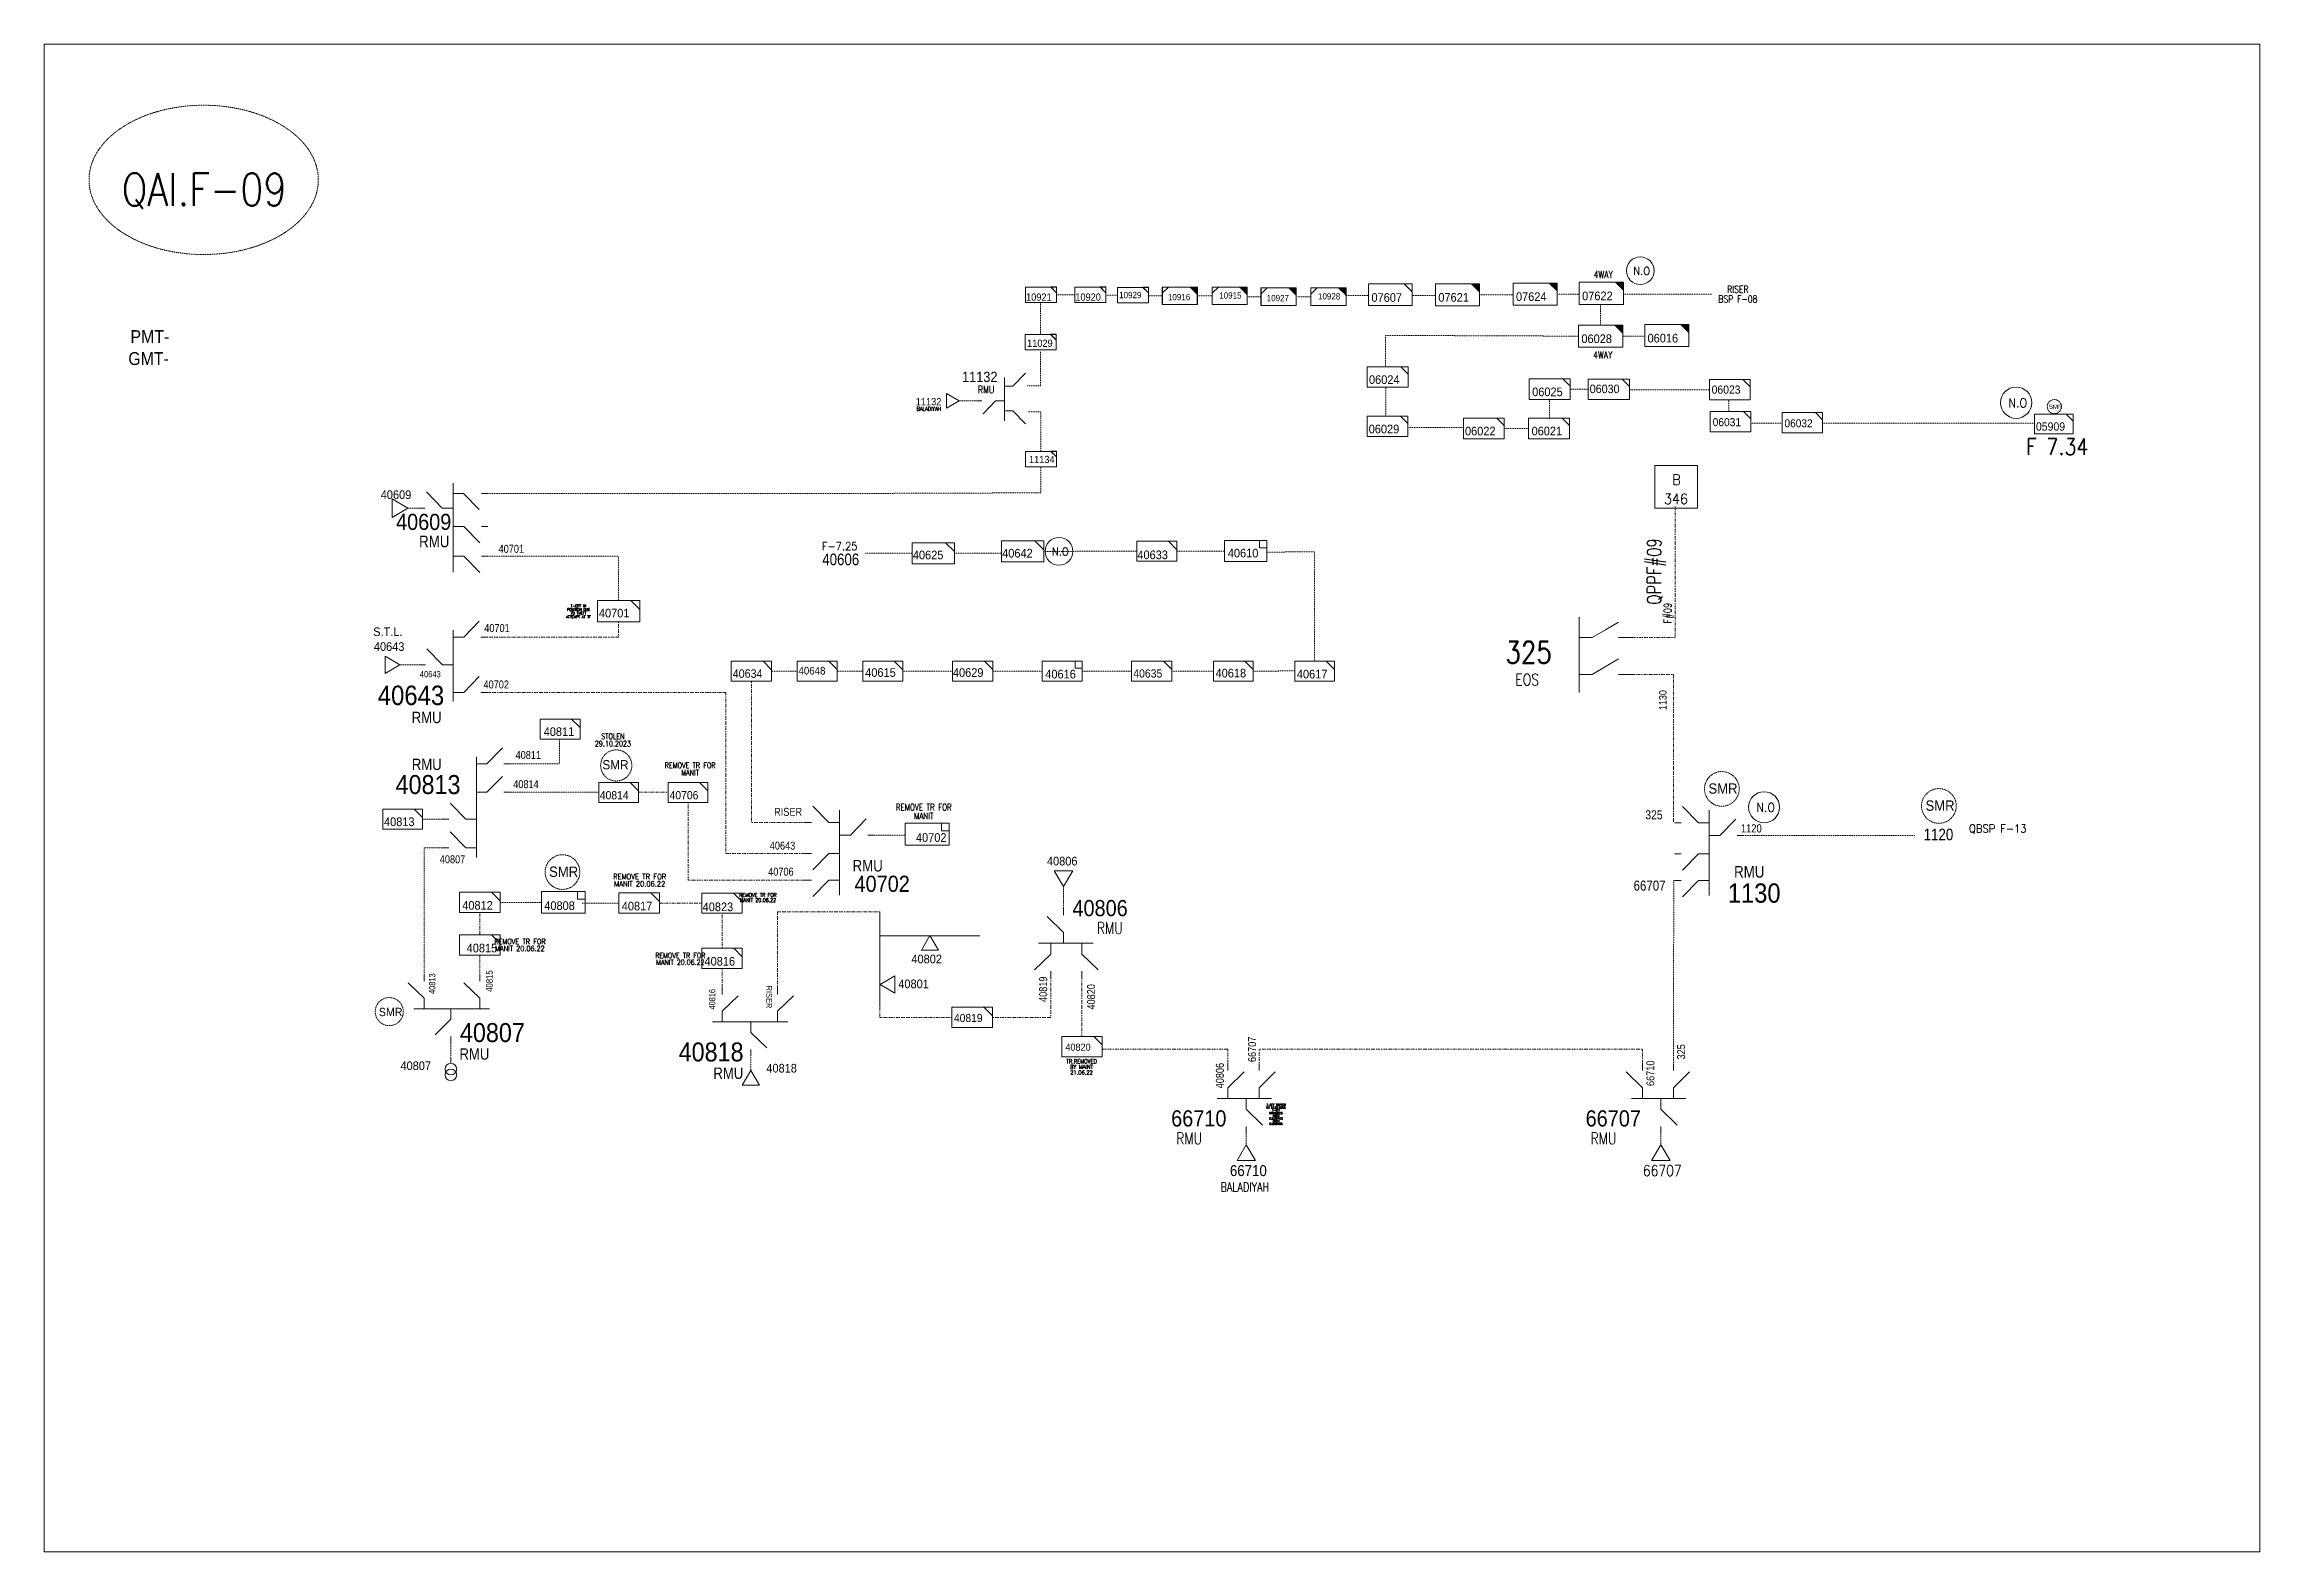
# Model space of a CAD drawing. Header units: metres. Extents: x 65984 to 144644, y -19036 to 23726.
# Drawn here: x 93882 to 95402, y 4681 to 5716 of the extents above; entities that cross this region are included whole.
import ezdxf
from ezdxf.enums import TextEntityAlignment as Align

# ---------------------------------------------------------------- set-up
doc = ezdxf.new("R2010")
doc.units = ezdxf.units.M
doc.header["$MEASUREMENT"] = 0
doc.linetypes.add('DGN Style 3', pattern=[0.013877, 0, -0.013877])
doc.linetypes.add('DGN Style 4', pattern=[1.6, 0.8, -0.4, 0, -0.4])
doc.layers.get('0').update_dxf_attribs({"color": 95, "lineweight": 40})
for name, color, linetype, lineweight in [('d_eos', 111, 'Continuous', 40), ('d_eos no', 121, 'Continuous', 40), ('d_oh branch', 94, 'Continuous', 40), ('d_switch', 95, 'Continuous', 40), ('d_tf', 1, 'Continuous', 40), ('d_tf no', 6, 'Continuous', 40), ('d_tf_200', 1, 'Continuous', 40), ('d_ug cable', 95, 'Continuous', 40), ('d_unit sub', 7, 'Continuous', 40), ('FDR  2  02', 36, 'Continuous', 40), ('FDR  2  19', 172, 'Continuous', 40), ('fedr no', 95, 'Continuous', 40), ('GRID STATION  04', 7, 'Continuous', 40), ('Level 37', 7, 'Continuous', 0), ('O H MAIN FEEDER', 4, 'Continuous', 100), ('SW N O', 114, 'Continuous', 30)]:
    doc.layers.add(name, color=color, linetype=linetype, lineweight=lineweight)
doc.styles.add('NASKHF', font='naskhf.shx', dxfattribs={"height": 8})
doc.styles.add('Style-Arial', font='arial.ttf')
doc.styles.add('Style-ENGINEERING', font='ENGINEERING.shx')
doc.styles.add('Style-msdefault', font='msdefault.shx')
doc.styles.add('Style-simplex', font='simplex.shx')
doc.styles.add('Style-STANDARD', font='STANDARD.shx')

msp = doc.modelspace()

# ---------------------------------------------------------------- texts
at = {"color": 55, "linetype": 'Continuous', "lineweight": 13, "style": 'Style-simplex', "width": 0.857143}
msp.add_text('F 7.34', height=11.23, dxfattribs=at).set_placement((95263.2, 5440.1), align=Align.MIDDLE_CENTER)
at = {"color": 7, "linetype": 'Continuous', "lineweight": 13, "style": 'Style-STANDARD', "width": 0.857143}
msp.add_text('QPPF#09', height=9.54, rotation=90, dxfattribs=at).set_placement((94986.5, 5354.4), align=Align.MIDDLE_CENTER)
at = {"color": 2, "linetype": 'Continuous', "lineweight": 13, "char_height": 4.944, "attachment_point": 5, "style": 'Style-STANDARD'}
for s, insert, line_spacing_factor in [('\\H1x;\\W0.857143;4WAY', (94951.6, 5558.3), 0.6), ('\\H1x;\\W0.857143;RISER\\PBSP F-08', (95044, 5544.8), 0.8), ('\\H1x;\\W0.857143;4WAY', (94951.3, 5503), 0.6)]:
    msp.add_mtext(s, dxfattribs=dict(at, insert=insert, line_spacing_factor=line_spacing_factor))
at = {"layer": 'd_eos no', "color": 7, "linetype": 'Continuous', "lineweight": 13, "style": 'Style-Arial', "width": 0.88}
for s, p in [('PMT-', (93940.7, 5520.1)), ('GMT-', (93939.2, 5505))]:
    msp.add_text(s, height=8.84, dxfattribs=at).set_placement(p, align=Align.TOP_LEFT)
at = {"layer": 'd_eos no', "color": 7, "linetype": 'Continuous', "lineweight": 13, "ltscale": 0.768, "style": 'Style-Arial', "width": 0.88}
msp.add_text('11132', height=7.11, dxfattribs=at).set_placement((94535.8, 5491.6), align=Align.TOP_RIGHT)
at = {"layer": 'd_eos no', "color": 7, "linetype": 'Continuous', "lineweight": 13, "ltscale": 1.2, "style": 'Style-Arial', "width": 0.88}
for s, height, p in [('40609', 11.1, (94160.9, 5394)), ('40813', 13.04, (94167.2, 5214.6)), ('40702', 11.1, (94475.6, 5145.5)), ('40806', 11.1, (94625.2, 5128.8))]:
    msp.add_text(s, height=height, dxfattribs=at).set_placement(p, align=Align.TOP_RIGHT)
for s, height, p in [('40643', 13.34, (94110.4, 5276)), ('66710', 11.1, (94655, 4984.4)), ('66707', 11.1, (94939.5, 4984.4))]:
    msp.add_text(s, height=height, dxfattribs=at).set_placement(p, align=Align.TOP_LEFT)
at = {"layer": 'd_eos no', "color": 2, "linetype": 'Continuous', "lineweight": 13, "ltscale": 1.352789, "style": 'Style-Arial', "width": 0.88}
msp.add_text('1130', height=13.23, dxfattribs=at).set_placement((95073.3, 5140.2), align=Align.TOP_RIGHT)
at = {"layer": 'd_eos no', "color": 2, "linetype": 'Continuous', "lineweight": 13, "ltscale": 1.2, "style": 'Style-Arial', "width": 0.88}
msp.add_text('40807', height=13.04, rotation=360, dxfattribs=at).set_placement((94166.8, 5044.3), align=Align.TOP_LEFT)
at = {"layer": 'd_eos no', "color": 7, "linetype": 'Continuous', "lineweight": 13, "ltscale": 1.2, "style": 'Style-Arial', "width": 0.88}
msp.add_text('40818', height=13.04, rotation=359.9996, dxfattribs=at).set_placement((94361.5, 5031), align=Align.TOP_RIGHT)
at = {"layer": 'd_switch', "color": 1, "linetype": 'Continuous', "lineweight": 13, "ltscale": 1.2, "style": 'Style-ENGINEERING', "width": 0.857143}
for s, rotation, p in [('40701', 360, (94210.8, 5372.7)), ('66707', 90, (94707.8, 5035)), ('325', 90, (95002.3, 5029.8))]:
    msp.add_text(s, height=5.48, rotation=rotation, dxfattribs=at).set_placement(p, align=Align.TOP_RIGHT)
at = {"layer": 'd_switch', "color": 20, "linetype": 'Continuous', "lineweight": 13, "ltscale": 1.2, "style": 'Style-ENGINEERING', "width": 0.857143}
for s, height, p in [('40701', 5.48, (94183.5, 5312.8)), ('40643', 4.36, (94139.3, 5281.7)), ('40702', 5.48, (94183, 5274.1))]:
    msp.add_text(s, height=height, rotation=359.9996, dxfattribs=at).set_placement(p)
at = {"layer": 'd_switch', "color": 121, "linetype": 'Continuous', "lineweight": 13, "ltscale": 1.2, "style": 'Style-ENGINEERING', "width": 0.857143}
for s, p in [('40811', (94205, 5231.1)), ('40814', (94203.4, 5211.1))]:
    msp.add_text(s, height=5.48, dxfattribs=at).set_placement(p, align=Align.TOP_LEFT)
at = {"layer": 'd_switch', "color": 1, "linetype": 'Continuous', "lineweight": 13, "ltscale": 1.2, "style": 'Style-ENGINEERING', "width": 0.857143}
for s, p in [('RISER', (94382.5, 5192.1)), ('40643', (94379.5, 5168.9)), ('40706', (94378.4, 5151))]:
    msp.add_text(s, height=5.48, dxfattribs=at).set_placement(p, align=Align.TOP_LEFT)
at = {"layer": 'd_switch', "color": 121, "linetype": 'Continuous', "lineweight": 13, "ltscale": 1.2, "style": 'Style-ENGINEERING', "width": 0.857143}
for s, height, rotation, p in [('40807', 5.48, 359.9996, (94153, 5159.5)), ('40813', 4.3, 90, (94145.6, 5064.3)), ('40816', 4.29, 90, (94337.8, 5053.6)), ('RISER', 3.91, 270, (94381, 5070.1))]:
    msp.add_text(s, height=height, rotation=rotation, dxfattribs=at).set_placement(p, align=Align.TOP_LEFT)
msp.add_text('40815', height=4.62, rotation=89.9996, dxfattribs=at).set_placement((94184.7, 5080.5), align=Align.TOP_RIGHT)
at = {"layer": 'd_switch', "color": 1, "linetype": 'Continuous', "lineweight": 13, "ltscale": 1.2, "style": 'Style-ENGINEERING', "width": 0.857143}
for s, rotation, p in [('40819', 89.9996, (94564.4, 5058.8)), ('40820', 89.9996, (94597.3, 5053.6)), ('66710', 90, (94981.2, 5001.1)), ('40806', 90, (94685.7, 4999.5))]:
    msp.add_text(s, height=5.48, rotation=rotation, dxfattribs=at).set_placement(p, align=Align.TOP_LEFT)
at = {"layer": 'd_tf no', "color": 1, "linetype": 'Continuous', "lineweight": 13, "style": 'Style-msdefault', "width": 0.947368}
for s, height, p in [('10921', 4.99, (94555.4, 5545.3)), ('10920', 4.99, (94589.2, 5545.3)), ('10929', 4.34, (94619.3, 5546.4)), ('10916', 4.34, (94652.8, 5545)), ('10915', 4.34, (94688, 5546.1)), ('10927', 4.34, (94720.6, 5544.3)), ('10928', 4.34, (94755.8, 5545.5)), ('07607', 5.95, (94792.5, 5545.5)), ('07621', 5.95, (94838.4, 5545.6)), ('07624', 5.95, (94891.7, 5546.1)), ('07622', 5.95, (94937.1, 5546.6)), ('11029', 4.99, (94556.1, 5513.6)), ('06028', 5.95, (94936.6, 5517.2)), ('06016', 5.95, (94982, 5517.6)), ('06024', 5.95, (94790.8, 5489.1)), ('06025', 5.95, (94902.8, 5480.7)), ('06030', 5.82, (94942.3, 5482.7)), ('06023', 5.62, (95026, 5482.1)), ('11132', 4.99, (94479.7, 5473.5)), ('06031', 5.53, (95026.7, 5459.7)), ('06029', 5.95, (94790.6, 5455.2)), ('06022', 5.95, (94856.7, 5453.8)), ('06021', 5.95, (94902.4, 5453.8)), ('06032', 5.48, (95076, 5458.9)), ('11134', 4.99, (94557.4, 5433.8)), ('40625', 5.95, (94477.7, 5368.7)), ('40642', 5.95, (94539, 5369.9)), ('40633', 5.95, (94631.8, 5368.8)), ('40610', 5.95, (94693.9, 5370)), ('40701', 5.95, (94262.2, 5328.8)), ('40634', 5.78, (94354.1, 5287.2)), ('40648', 5.25, (94399.2, 5288.9)), ('40615', 5.95, (94445, 5288)), ('40629', 5.95, (94505.2, 5288)), ('40616', 5.95, (94568.6, 5286.9)), ('40635', 5.66, (94629, 5287.2)), ('40618', 5.95, (94685.5, 5287.6)), ('40617', 5.95, (94741.3, 5286.9)), ('40811', 5.95, (94224.3, 5247.4)), ('SMR', 6.38, (94264.6, 5224.9)), ('40706', 5.62, (94310.7, 5203.6)), ('SMR', 7.09, (95023.8, 5208.9)), ('SMR', 7.09, (95172.8, 5197.2)), ('SMR', 7.09, (94228, 5151.8)), ('40812', 5.95, (94168.4, 5128.1)), ('40817', 5.95, (94277.9, 5127.6)), ('40823', 5.95, (94333.4, 5127.1)), ('40816', 5.95, (94334.7, 5089.7)), ('40802', 5.95, (94476.7, 5091.3)), ('40801', 5.95, (94467.7, 5074.2)), ('40819', 5.58, (94505.9, 5050.6)), ('40820', 4.91, (94582.4, 5030.2)), ('40807', 5.95, (94126, 5018))]:
    msp.add_text(s, height=height, dxfattribs=at).set_placement(p, align=Align.TOP_LEFT)
at = {"layer": 'd_tf no', "color": 2, "linetype": 'Continuous', "lineweight": 13, "style": 'Style-msdefault', "width": 0.947368}
for s, height, p in [('05909', 5.68, (95248.6, 5456.8)), ('40814', 5.62, (94262.8, 5203.6)), ('40808', 5.95, (94224.7, 5127.9))]:
    msp.add_text(s, height=height, dxfattribs=at).set_placement(p, align=Align.TOP_LEFT)
at = {"layer": 'd_tf no', "color": 1, "linetype": 'Continuous', "lineweight": 13, "style": 'Style-msdefault', "width": 0.947368}
for s, p in [('40609', (94133.4, 5410.1)), ('40702', (94500.8, 5174.7)), ('40806', (94590.7, 5158.5))]:
    msp.add_text(s, height=5.95, dxfattribs=at).set_placement(p, align=Align.TOP_RIGHT)
at = {"layer": 'd_tf no', "color": 20, "linetype": 'Continuous', "lineweight": 13, "style": 'Style-msdefault', "width": 0.947368}
for s, p in [('S.T.L.', (94127.4, 5316)), ('40643', (94128.7, 5305.8))]:
    msp.add_text(s, height=5.95, rotation=359.9996, dxfattribs=at).set_placement(p, align=Align.TOP_RIGHT)
at = {"layer": 'd_tf no', "color": 1, "linetype": 'Continuous', "lineweight": 13, "style": 'Style-msdefault', "width": 0.947368}
for s, height, rotation, p in [('40813', 5.95, 0.0004, (94114.7, 5185.5)), ('SMR', 5.74, 359.9996, (94111.2, 5054.8))]:
    msp.add_text(s, height=height, rotation=rotation, dxfattribs=at).set_placement(p, align=Align.TOP_LEFT)
for s, p in [('40815', (94192.4, 5098.8)), ('40818', (94398.1, 5016.3))]:
    msp.add_text(s, height=5.95, rotation=359.9996, dxfattribs=at).set_placement(p, align=Align.TOP_RIGHT)
at = {"layer": 'd_tf no', "color": 1, "linetype": 'Continuous', "lineweight": 13, "ltscale": 1.2, "width": 0.909091}
for s, style, p in [('66710', 'Style-msdefault', (94708, 4943)), ('66707', 'Style-STANDARD', (94992.1, 4943))]:
    msp.add_text(s, height=7.5, dxfattribs=dict(at, style=style)).set_placement(p, align=Align.MIDDLE_CENTER)
at = {"layer": 'd_tf no', "color": 2, "lineweight": 13, "insert": (95257.5, 5469), "char_height": 2.969, "attachment_point": 1, "style": 'NASKHF'}
msp.add_mtext('\\Fmsdefault;\\H1x;\\W0.925;SMR\\P', dxfattribs=at)
at = {"layer": 'fedr no', "color": 6, "linetype": 'Continuous', "lineweight": 13, "style": 'Style-STANDARD', "width": 0.909091}
msp.add_text('QAI.F-09', height=22.45, dxfattribs=at).set_placement((93991.3, 5616.7), align=Align.MIDDLE_CENTER)
at = {"layer": 'fedr no', "color": 7, "linetype": 'Continuous', "lineweight": 40, "insert": (94427.5, 5371.7), "char_height": 5.49, "attachment_point": 5, "style": 'Style-STANDARD'}
msp.add_mtext('F-7.25', dxfattribs=at)
at = {"layer": 'fedr no', "color": 55, "linetype": 'Continuous', "lineweight": 40, "insert": (95222.4, 5177.6), "char_height": 5.49, "attachment_point": 5, "style": 'Style-STANDARD'}
msp.add_mtext('QBSP F-13', dxfattribs=at)
at = {"layer": 'GRID STATION  04', "color": 1, "linetype": 'Continuous', "lineweight": 13, "ltscale": 1.2, "style": 'Style-STANDARD'}
for s, p in [('B', (95001.9, 5417.4)), ('346', (95001.5, 5404.2))]:
    msp.add_text(s, height=7.04, dxfattribs=at).set_placement(p, align=Align.MIDDLE_CENTER)
at = {"layer": 'Level 37', "color": 7, "linetype": 'Continuous', "lineweight": 13, "ltscale": 0.768, "style": 'Style-STANDARD', "width": 0.854701}
msp.add_text('RMU', height=5.1, dxfattribs=at).set_placement((94528, 5479.3), align=Align.MIDDLE_CENTER)
at = {"layer": 'Level 37', "color": 7, "linetype": 'Continuous', "lineweight": 13, "ltscale": 1.2}
for s, height, style, width, p in [('RMU', 7.98, 'Style-msdefault', 0.854701, (94149.2, 5375)), ('40606', 7.98, 'Style-msdefault', 0.854701, (94428.2, 5362.7)), ('325', 15, 'Style-STANDARD', 0.909091, (94900.4, 5298.9)), ('EOS', 7.98, 'Style-STANDARD', 0.854701, (94899.4, 5280.1)), ('RMU', 7.98, 'Style-msdefault', 0.854701, (94446.7, 5152.4)), ('RMU', 7.98, 'Style-STANDARD', 0.854701, (94612.9, 5109.5)), ('RMU', 7.98, 'Style-STANDARD', 0.854701, (94667.4, 4965.1)), ('RMU', 7.98, 'Style-STANDARD', 0.854701, (94951.8, 4965.1))]:
    msp.add_text(s, height=height, dxfattribs=dict(at, style=style, width=width)).set_placement(p, align=Align.MIDDLE_CENTER)
at = {"layer": 'Level 37', "color": 7, "linetype": 'Continuous', "lineweight": 13, "ltscale": 1.2, "width": 0.909091}
for s, style, p in [('F#09', 'Style-STANDARD', (94995.8, 5325.8)), ('1130', 'Style-msdefault', (94992.5, 5266.1))]:
    msp.add_text(s, height=5.07, rotation=90, dxfattribs=dict(at, style=style)).set_placement(p, align=Align.MIDDLE_CENTER)
at = {"layer": 'Level 37', "color": 7, "linetype": 'Continuous', "lineweight": 13, "ltscale": 1.2, "style": 'Style-msdefault', "width": 0.86}
for rotation, p in [(360, (94133.7, 5258.1)), (359.9996, (94133.8, 5225.9)), (359.9993, (94340.8, 5013.8))]:
    msp.add_text('RMU', height=7.83, rotation=rotation, dxfattribs=at).set_placement(p, align=Align.TOP_LEFT)
at = {"layer": 'Level 37', "color": 7, "linetype": 'Continuous', "lineweight": 13, "ltscale": 1.025464, "style": 'Style-msdefault', "width": 0.854701}
msp.add_text('325', height=6.24, dxfattribs=at).set_placement((94986.4, 5187.3), align=Align.MIDDLE_CENTER)
at = {"layer": 'Level 37', "color": 7, "linetype": 'Continuous', "lineweight": 13, "ltscale": 0.965619, "style": 'Style-msdefault', "width": 0.854701}
msp.add_text('1120', height=5.64, dxfattribs=at).set_placement((95053.2, 5178), align=Align.MIDDLE_CENTER)
at = {"layer": 'Level 37', "color": 2, "linetype": 'Continuous', "lineweight": 13, "ltscale": 1.2, "style": 'Style-msdefault', "width": 0.854701}
for s, p in [('1120', (95181.7, 5173.8)), ('RMU', (95051.8, 5148.2))]:
    msp.add_text(s, height=7.98, dxfattribs=at).set_placement(p, align=Align.MIDDLE_CENTER)
at = {"layer": 'Level 37', "color": 7, "linetype": 'Continuous', "lineweight": 13, "ltscale": 1.092024, "style": 'Style-msdefault', "width": 0.854701}
msp.add_text('66707', height=6.9, dxfattribs=at).set_placement((94983.4, 5138.7), align=Align.MIDDLE_CENTER)
at = {"layer": 'Level 37', "color": 2, "linetype": 'Continuous', "lineweight": 13, "ltscale": 1.2, "style": 'Style-msdefault', "width": 0.86}
msp.add_text('RMU', height=7.83, rotation=0.0004, dxfattribs=at).set_placement((94187, 5027), align=Align.TOP_RIGHT)
at = {"layer": 'Level 37', "color": 2, "linetype": 'Continuous', "lineweight": 13, "ltscale": 1.198642, "insert": (94488.7, 5466.1), "char_height": 2.682, "width": 42.689, "attachment_point": 5, "line_spacing_factor": 0.6, "style": 'Style-STANDARD'}
msp.add_mtext('\\H1x;\\W0.854701;BALADIYAH', dxfattribs=at)
at = {"layer": 'Level 37', "color": 2, "linetype": 'Continuous', "lineweight": 13, "ltscale": 1.2, "attachment_point": 5, "line_spacing_factor": 0.8, "style": 'Style-STANDARD'}
for s, insert, char_height, width in [('\\H1x;\\W0.854701;T-OFF IN POSITION DUE TO THEFT ATTEMPT AT TF', (94248.2, 5327), 1.897, 17.981), ('\\H1x;\\W0.854701;STOLEN \\P29.10.2023\\P', (94271.8, 5238.7), 3.768, 35.708), ('\\H1x;\\W0.854701;REMOVE TR FOR MANIT', (94324.8, 5218.8), 3.768, 35.708), ('\\H1x;\\W0.854701;REMOVE TR FOR MANIT', (94485.2, 5189.5), 4.531, 42.94), ('\\H1x;\\W0.854701;REMOVE TR FOR MANIT 20.06.22', (94290.2, 5142.4), 3.716, 35.215), ('\\H1x;\\W0.854701;REMOVE TR FOR MANIT 20.06.22', (94208, 5097.9), 3.61, 34.217), ('\\H1x;\\W0.854701;REMOVE TR FOR MANIT 20.06.22', (94318.1, 5088.4), 3.523, 33.387), ('\\H1x;\\W0.854701;TR.REMOVED\\PBY MAINT 21.06.22', (94593.5, 5014.2), 2.852, 27.026), ('\\H1x;\\W0.854701;T-OFF TRIPPED ON 23.03.2023. T-OFF GROUNDED.\\PNEED CLEARANCE FROM CUSTOMER.', (94727.1, 4981.6), 1.401, 13.275)]:
    msp.add_mtext(s, dxfattribs=dict(at, insert=insert, char_height=char_height, width=width))
at = {"layer": 'Level 37', "color": 2, "linetype": 'Continuous', "lineweight": 13, "ltscale": 0.981818, "insert": (94371.4, 5130.5), "char_height": 2.636, "width": 24.983, "attachment_point": 5, "line_spacing_factor": 0.8, "style": 'Style-STANDARD'}
msp.add_mtext('\\H1x;\\W0.854701;REMOVE TR FOR MANIT 20.06.22', dxfattribs=at)
at = {"layer": 'Level 37', "color": 2, "linetype": 'Continuous', "lineweight": 13, "ltscale": 2.161967, "insert": (94705.6, 4931.7), "char_height": 6.213, "width": 98.901, "attachment_point": 5, "line_spacing_factor": 0.6, "style": 'Style-STANDARD'}
msp.add_mtext('\\H1x;\\W0.854701;BALADIYAH', dxfattribs=at)

# ---------------------------------------------------------------- blocks, each defined once
blk = doc.blocks.new('TF3')
at = {"color": 0, "linetype": 'ByBlock', "lineweight": -2}
for p, q in [((11.3, 9), (18.3, 9)), ((18.3, 9), (18.3, 2))]:
    blk.add_line(p, q, dxfattribs=at)
at = {"color": 0, "linetype": 'ByBlock', "lineweight": -2, "flags": 128}
blk.add_lwpolyline([(18.3, 2), (11.3, 2), (11.3, 9)], dxfattribs=at)
at = {"color": 0, "linetype": 'ByBlock', "lineweight": -2}
blk.add_3dface([(-21.7, 9), (18.3, 9), (18.3, -11), (-21.7, -11)], dxfattribs=at)
blk = doc.blocks.new('*U1301')
at = {"layer": 'd_unit sub', "color": 1, "linetype": 'Continuous', "lineweight": 13}
for p, q in [((-9.2, 4.6), (9.2, 4.6)), ((-9.2, -4.6), (-9.2, 4.6)), ((9.2, 0.7), (5.3, 4.6)), ((6, 4.6), (9.2, 4.6)), ((9.2, 4.6), (9.2, 1.4)), ((9.2, 4.6), (9.2, -4.6)), ((9.2, -4.6), (-9.2, -4.6))]:
    blk.add_line(p, q, dxfattribs=at)
blk = doc.blocks.new('*U1220')
at = {"layer": 'd_unit sub', "color": 2, "linetype": 'Continuous', "lineweight": 13}
for p, q in [((-9.2, 4.6), (9.2, 4.6)), ((-9.2, -4.6), (-9.2, 4.6)), ((9.2, 0.7), (5.3, 4.6)), ((6, 4.6), (9.2, 4.6)), ((9.2, 4.6), (9.2, 1.4)), ((9.2, 4.6), (9.2, -4.6)), ((9.2, -4.6), (-9.2, -4.6))]:
    blk.add_line(p, q, dxfattribs=at)
blk = doc.blocks.new('TFU_94')
at = {"layer": 'd_tf_200', "color": 1, "linetype": 'Continuous', "lineweight": 13}
blk.add_line((0, 10), (0, 0), dxfattribs=at)
for centre in [(0, 30), (0, 20)]:
    blk.add_circle(centre, 10, dxfattribs=at)
blk = doc.blocks.new('TF_8')
at = {"color": 0, "linetype": 'ByBlock', "lineweight": -2}
blk.add_line((6.3, 4.95), (9.9, 1.35), dxfattribs=at)
blk.add_3dface([(-10.1, 4.95), (9.9, 4.95), (9.9, -5.05), (-10.1, -5.05)], dxfattribs=at)
blk = doc.blocks.new('exist.us-1000kva')
at = {"color": 0, "linetype": 'ByBlock', "lineweight": -2, "flags": 128}
blk.add_lwpolyline([(40, 12.9), (32.8, 20), (40, 20)], close=True, dxfattribs=at)
at = {"color": 0, "linetype": 'ByBlock', "lineweight": -2, "extrusion": (0, 0, -1)}
blk.add_solid([(-40, 12.9), (-32.8, 20), (-40, 20)], dxfattribs=at)
at = {"color": 0, "linetype": 'ByBlock', "lineweight": -2, "xscale": 2, "yscale": 2}
blk.add_blockref('TF_8', (20.2, 10.1), dxfattribs=at)
blk = doc.blocks.new('*U4218')
at = {"layer": 'd_eos', "color": 7, "linetype": 'Continuous', "lineweight": 13, "ltscale": 1.019559}
for p, q in [((-19.7, 13.2), (-19.7, 26.5)), ((17.4, 13.2), (17.4, 26.5)), ((-19.7, -13.2), (-4.1, 13.2)), ((25.3, 0), (33.1, 13.2)), ((-19.7, -26.5), (-19.7, -13.2)), ((17.4, -13.2), (25.3, 0)), ((17.4, -26.5), (17.4, -13.2)), ((-37.9, -26.5), (37.9, -26.5))]:
    blk.add_line(p, q, dxfattribs=at)
blk = doc.blocks.new('TRA1_1602')
at = {"layer": 'd_tf', "color": 1, "linetype": 'Continuous', "lineweight": 13, "ltscale": 0.000594393, "flags": 128}
blk.add_lwpolyline([(10.1, -17), (0.1, 0), (-9.9, -17)], close=True, dxfattribs=at)
blk = doc.blocks.new('TRA1_1601')
at = {"layer": 'd_tf', "color": 1, "linetype": 'Continuous', "lineweight": 13, "ltscale": 0.000594393, "xscale": 1.000046566207833, "yscale": 1.000046566207833, "zscale": 1.000046566207833, "rotation": 180}
blk.add_blockref('TRA1_1602', (0, 0), dxfattribs=at)
blk = doc.blocks.new('TRA1_1604')
at = {"layer": 'd_tf', "color": 1, "linetype": 'Continuous', "lineweight": 13, "ltscale": 0.000594393, "flags": 128}
blk.add_lwpolyline([(10.1, -17), (0.1, 0), (-9.9, -17)], close=True, dxfattribs=at)
blk = doc.blocks.new('TRA1_1603')
at = {"layer": 'd_tf', "color": 1, "linetype": 'Continuous', "lineweight": 13, "ltscale": 0.000594393, "xscale": 1.000046566207833, "yscale": 1.000046566207833, "zscale": 1.000046566207833, "rotation": 180}
blk.add_blockref('TRA1_1604', (0, 0), dxfattribs=at)
blk = doc.blocks.new('TRA1_1606')
at = {"layer": 'd_tf', "color": 1, "linetype": 'Continuous', "lineweight": 13, "ltscale": 0.000577635, "extrusion": (0, 0, -1), "flags": 128}
blk.add_lwpolyline([(-10, -17), (0, 0), (10, -17)], close=True, dxfattribs=at)
blk = doc.blocks.new('TRA1_1605')
at = {"layer": 'd_tf', "color": 1, "linetype": 'Continuous', "lineweight": 13, "ltscale": 0.000577635, "xscale": 1.000046566207836, "yscale": 1.000046566207836, "zscale": 1.000046566207836, "rotation": 180}
blk.add_blockref('TRA1_1606', (0, 0), dxfattribs=at)
blk = doc.blocks.new('*U3155')
at = {"layer": 'd_unit sub', "color": 1, "linetype": 'Continuous', "lineweight": 13}
for p, q in [((-9.2, 4.59), (9.19, 4.59)), ((-9.2, -4.6), (-9.2, 4.59)), ((9.19, 0.71), (5.31, 4.59)), ((5.97, 4.59), (9.19, 4.59)), ((9.19, 4.59), (9.19, 1.38)), ((9.19, 4.59), (9.19, -4.6)), ((9.19, -4.6), (-9.2, -4.6))]:
    blk.add_line(p, q, dxfattribs=at)
at = {"layer": 'd_unit sub', "color": 1, "linetype": 'Continuous', "lineweight": 13, "flags": 128}
blk.add_lwpolyline([(9.19, 0.71), (9.19, 4.59), (5.31, 4.59)], close=True, dxfattribs=at)
blk = doc.blocks.new('TRA1_1608')
at = {"layer": 'd_tf', "color": 20, "linetype": 'Continuous', "lineweight": 13, "ltscale": 0.000594129, "flags": 128}
blk.add_lwpolyline([(10, -17), (0, 0), (-10, -17)], close=True, dxfattribs=at)
blk = doc.blocks.new('TRA1_1607')
at = {"layer": 'd_tf', "color": 20, "linetype": 'Continuous', "lineweight": 13, "ltscale": 0.000594129, "xscale": 1.000046566207833, "yscale": 1.000046566207833, "zscale": 1.000046566207833, "rotation": 180}
blk.add_blockref('TRA1_1608', (0, 0), dxfattribs=at)
blk = doc.blocks.new('TRA1_1610')
at = {"layer": 'd_tf', "color": 1, "linetype": 'Continuous', "lineweight": 13, "ltscale": 0.000577635, "extrusion": (0, 0, -1), "flags": 128}
blk.add_lwpolyline([(-10, -17), (0, 0), (10, -17)], close=True, dxfattribs=at)
blk = doc.blocks.new('TRA1_1609')
at = {"layer": 'd_tf', "color": 1, "linetype": 'Continuous', "lineweight": 13, "ltscale": 0.000577635, "xscale": 1.000046566207837, "yscale": 1.000046566207837, "zscale": 1.000046566207837, "rotation": 180}
blk.add_blockref('TRA1_1610', (0, 0), dxfattribs=at)
blk = doc.blocks.new('*U4229')
at = {"layer": 'FDR  2  02', "color": 1, "linetype": 'Continuous', "lineweight": 13, "flags": 128}
blk.add_lwpolyline([(8.1, 4.1), (8.1, 1.1), (5.2, 4.1)], close=True, dxfattribs=at)
at = {"layer": 'd_unit sub', "color": 1, "linetype": 'Continuous', "lineweight": 13, "xscale": 0.810848306647485, "yscale": 0.810848306647485, "zscale": 0.4828987324834715, "rotation": 359.9999999999999}
blk.add_blockref('TF_8', (0.1, 0), dxfattribs=at)
blk = doc.blocks.new('*U4230')
at = {"layer": 'd_unit sub', "color": 1, "linetype": 'Continuous', "lineweight": 13, "flags": 128}
blk.add_lwpolyline([(8.41, 4.19), (8.41, 1.16), (5.38, 4.19)], close=True, dxfattribs=at)
at = {"layer": 'd_unit sub', "color": 1, "linetype": 'Continuous', "lineweight": 13, "xscale": 0.8411620702491401, "yscale": 0.8411620702491401, "zscale": 0.3810884258049561, "rotation": 359.9999999999999}
blk.add_blockref('TF_8', (0.08, 0.03), dxfattribs=at)
blk = doc.blocks.new('*U1430')
at = {"layer": 'SW N O', "color": 3, "lineweight": 13}
blk.add_circle((0, 0), 16.8, dxfattribs=at)
at = {"layer": 'SW N O', "color": 3, "lineweight": 13, "style": 'Style-STANDARD'}
blk.add_text('N.O', height=9.6, dxfattribs=at).set_placement((1.7, -0.2), align=Align.MIDDLE_CENTER)
blk = doc.blocks.new('*U4231')
at = {"layer": 'd_unit sub', "color": 1, "linetype": 'Continuous', "lineweight": 13, "flags": 128}
for points in [[(-9.5, 1.4), (-6.1, 4.7), (-9.5, 4.7)], [(9.5, 1.3), (6, 4.7), (9.5, 4.7)]]:
    blk.add_lwpolyline(points, close=True, dxfattribs=at)
at = {"layer": 'd_unit sub', "color": 1, "linetype": 'Continuous', "lineweight": 13, "xscale": 0.94866334575076, "yscale": 0.94866334575076, "zscale": 0.7148278923113047, "rotation": 359.9999999999999}
blk.add_blockref('TF_8', (0.1, 0), dxfattribs=at)
blk = doc.blocks.new('*U4232')
at = {"layer": 'd_unit sub', "color": 1, "linetype": 'Continuous', "lineweight": 13}
for p, q in [((-9.2, 4.6), (9.2, 4.6)), ((-9.2, -4.6), (-9.2, 4.6)), ((9.2, 0.7), (5.3, 4.6)), ((6, 4.6), (9.2, 4.6)), ((9.2, 4.6), (9.2, 1.4)), ((9.2, 4.6), (9.2, -4.6)), ((9.2, -4.6), (-9.2, -4.6))]:
    blk.add_line(p, q, dxfattribs=at)
at = {"layer": 'd_unit sub', "color": 1, "linetype": 'Continuous', "lineweight": 13, "flags": 128}
blk.add_lwpolyline([(9.2, 0.7), (9.2, 4.6), (5.3, 4.6)], close=True, dxfattribs=at)
at = {"layer": 'd_unit sub', "color": 1, "linetype": 'Continuous', "lineweight": 13}
blk.add_solid([(9.2, 0.7), (9.2, 4.6), (5.3, 4.6)], dxfattribs=at)
blk = doc.blocks.new('*U4233')
at = {"layer": 'd_unit sub', "color": 1, "linetype": 'Continuous', "lineweight": 13, "flags": 128}
blk.add_lwpolyline([(8.41, 4.19), (8.41, 1.16), (5.38, 4.19)], close=True, dxfattribs=at)
at = {"layer": 'd_unit sub', "color": 1, "linetype": 'Continuous', "lineweight": 13, "xscale": 0.84116207024914, "yscale": 0.84116207024914, "zscale": 0.3454772091905798, "rotation": 359.9999999999999}
blk.add_blockref('TF_8', (0.08, 0.03), dxfattribs=at)
blk = doc.blocks.new('*U4234')
at = {"layer": 'd_unit sub', "color": 1, "linetype": 'Continuous', "lineweight": 13, "flags": 128}
blk.add_lwpolyline([(8.41, 4.19), (8.41, 1.16), (5.38, 4.19)], close=True, dxfattribs=at)
at = {"layer": 'd_unit sub', "color": 1, "linetype": 'Continuous', "lineweight": 13, "xscale": 0.8411620702491401, "yscale": 0.8411620702491401, "zscale": 0.3457750594609194, "rotation": 359.9999999999999}
blk.add_blockref('TF_8', (0.08, 0.03), dxfattribs=at)
blk = doc.blocks.new('*U4235')
at = {"layer": 'd_unit sub', "color": 1, "linetype": 'Continuous', "lineweight": 13, "flags": 128}
blk.add_lwpolyline([(8.41, 4.19), (8.41, 1.16), (5.38, 4.19)], close=True, dxfattribs=at)
at = {"layer": 'd_unit sub', "color": 1, "linetype": 'Continuous', "lineweight": 13, "xscale": 0.8411620702491401, "yscale": 0.8411620702491401, "zscale": 0.3398333132740925, "rotation": 359.9999999999999}
blk.add_blockref('TF_8', (0.08, 0.03), dxfattribs=at)
blk = doc.blocks.new('TRA1_1612')
at = {"layer": 'd_tf', "color": 1, "linetype": 'Continuous', "lineweight": 13, "ltscale": 0.000462108, "extrusion": (0, 0, -1), "flags": 128}
blk.add_lwpolyline([(-10, -17), (0, 0), (10, -17)], close=True, dxfattribs=at)
blk = doc.blocks.new('TRA1_1611')
at = {"layer": 'd_tf', "color": 1, "linetype": 'Continuous', "lineweight": 13, "ltscale": 0.000462108, "xscale": 1.000046566207836, "yscale": 1.000046566207836, "zscale": 1.000046566207836, "rotation": 180}
blk.add_blockref('TRA1_1612', (0, 0), dxfattribs=at)

# ---------------------------------------------------------------- linework, layer by layer
at = {"color": 1, "linetype": 'DGN Style 4', "lineweight": 13}
for p, q in [((94289.4, 5202.8), (94309.8, 5202.8)), ((94180.4, 5104.9), (94180.4, 5120.3)), ((94346.7, 5095.7), (94346.7, 5119.7)), ((94346.7, 5068.5), (94346.7, 5081.8)), ((94593.8, 5075.3), (94593.8, 5035.2))]:
    msp.add_line(p, q, dxfattribs=at)
at = {"color": 240, "linetype": 'DGN Style 4', "lineweight": 13, "flags": 128}
for points in [[(94971.2, 5309), (95001, 5309), (95001, 5399.1)], [(94999.8, 5182.5), (94999.8, 5283.7), (94971.2, 5283.7)], [(94978.5, 5016.3), (94978.5, 5026.4), (94715.3, 5026.4), (94715.3, 5016.3)]]:
    msp.add_lwpolyline(points, dxfattribs=at)
at = {"color": 1, "linetype": 'DGN Style 4', "lineweight": 13, "flags": 128}
for points in [[(94275.7, 5319.9), (94275.7, 5309.3), (94185.5, 5309.3)], [(94403.6, 5182), (94366.9, 5182), (94366.9, 5274.1), (94366.9, 5279)], [(94185.5, 5271.3), (94349.4, 5271.3), (94349.4, 5160.7), (94403.6, 5160.7)], [(94323.4, 5195.9), (94323.4, 5142.4), (94403.6, 5142.4)], [(94303.8, 5126.7), (94332.9, 5126.7)], [(94455.1, 5120.6), (94384.9, 5120.6), (94384.9, 5068.5)], [(94572.5, 5075.3), (94572.5, 5048.2), (94532.4, 5048.2)], [(94504.5, 5048.2), (94455.1, 5048.2), (94455.1, 5055)], [(94694, 5016.3), (94694, 5026.4), (94607.8, 5026.4)]]:
    msp.add_lwpolyline(points, dxfattribs=at)
at = {"layer": 'd_eos', "color": 7, "linetype": 'Continuous', "lineweight": 13, "ltscale": 0.815647}
for p, q in [((94546.4, 5481.7), (94555.1, 5490.6)), ((94540.5, 5487.7), (94540.5, 5457.8)), ((94540.5, 5481.7), (94546.4, 5481.7)), ((94525, 5471.6), (94521.4, 5471.6)), ((94534.5, 5471.6), (94525.9, 5462.6)), ((94540.5, 5471.6), (94534.5, 5471.6)), ((94540.5, 5464.6), (94546.4, 5464.6)), ((94546.4, 5464.6), (94555.1, 5455.7))]:
    msp.add_line(p, q, dxfattribs=at)
at = {"layer": 'd_eos', "color": 7, "linetype": 'Continuous', "lineweight": 13, "ltscale": 1.019559}
for p, q in [((94162.2, 5354), (94162.1, 5415)), ((94154.7, 5397.8), (94143.9, 5409)), ((94162.1, 5407.9), (94169.6, 5407.9)), ((94169, 5408.1), (94179.9, 5396.9)), ((94181.5, 5407.9), (94186, 5407.9)), ((94142.8, 5397.8), (94138.3, 5397.8)), ((94162.1, 5397.8), (94154.7, 5397.8)), ((94162.2, 5385.2), (94169.6, 5385.2)), ((94169.6, 5385.2), (94180.4, 5374)), ((94181.5, 5385.2), (94186, 5385.2)), ((94162.2, 5365), (94169.6, 5365)), ((94169.6, 5365), (94180.4, 5353.8)), ((94181.5, 5365), (94186, 5365)), ((94420, 5182), (94409.1, 5193.2)), ((94427.4, 5132.1), (94427.4, 5190.6)), ((94408.1, 5182), (94403.6, 5182)), ((94427.4, 5182), (94420, 5182)), ((94427.4, 5173.4), (94434.8, 5173.4)), ((94434.8, 5173.4), (94445.7, 5184.6)), ((94446.7, 5173.4), (94451.2, 5173.4)), ((94408.1, 5160.7), (94403.6, 5160.7)), ((94420, 5160.7), (94409.1, 5149.5)), ((94427.4, 5160.7), (94420, 5160.7)), ((94408.1, 5142.4), (94403.6, 5142.4)), ((94420, 5142.4), (94409.1, 5131.2)), ((94427.4, 5142.4), (94420, 5142.4)), ((94581.2, 5106.6), (94570, 5117.5)), ((94581.2, 5118.5), (94581.2, 5123)), ((94601.4, 5099.2), (94564, 5099.2)), ((94572.5, 5099.2), (94572.5, 5091.7)), ((94581.2, 5099.2), (94581.2, 5106.6)), ((94593.8, 5099.2), (94593.8, 5091.7)), ((94572.5, 5091.7), (94561.3, 5080.9)), ((94572.5, 5079.9), (94572.5, 5075.3)), ((94593.8, 5091.7), (94605, 5080.9)), ((94593.8, 5079.9), (94593.8, 5075.3)), ((94694, 5011.8), (94694, 5016.3)), ((94694, 4999.9), (94705.2, 5010.8)), ((94715.3, 5011.8), (94715.3, 5016.3)), ((94715.3, 4999.9), (94726.5, 5010.8)), ((94978.5, 4999.9), (94967.3, 5010.8)), ((94978.5, 5011.8), (94978.5, 5016.3)), ((94999.8, 5011.8), (94999.8, 5016.3)), ((94999.8, 4999.9), (95010.9, 5010.8)), ((94686.5, 4992.5), (94723.9, 4992.5)), ((94694, 4992.5), (94694, 4999.9)), ((94706.6, 4992.5), (94706.6, 4985.1)), ((94715.3, 4992.5), (94715.3, 4999.9)), ((94970.9, 4992.5), (95008.3, 4992.5)), ((94978.5, 4992.5), (94978.5, 4999.9)), ((94991.1, 4992.5), (94991.1, 4985.1)), ((94999.8, 4992.5), (94999.8, 4999.9)), ((94706.6, 4985.1), (94717.8, 4974.2)), ((94706.6, 4973.2), (94706.6, 4968.7)), ((94991.1, 4985.1), (95002.3, 4974.2)), ((94991.1, 4973.2), (94991.1, 4968.7))]:
    msp.add_line(p, q, dxfattribs=at)
at = {"layer": 'd_eos', "color": 20, "linetype": 'Continuous', "lineweight": 13, "ltscale": 0.999167}
for p, q in [((94162.2, 5314.1), (94162.2, 5265.2)), ((94162.2, 5309.3), (94169.4, 5309.3)), ((94169.4, 5309.3), (94180.1, 5320.3)), ((94154.9, 5290.3), (94144.2, 5301.3)), ((94143.2, 5290.3), (94138.8, 5290.3)), ((94162.2, 5290.3), (94154.9, 5290.3)), ((94169.4, 5271.3), (94180.1, 5282.3)), ((94162.2, 5271.3), (94169.4, 5271.3))]:
    msp.add_line(p, q, dxfattribs=at)
at = {"layer": 'd_eos', "color": 36, "linetype": 'Continuous', "lineweight": 13, "ltscale": 0.999167}
for p, q in [((94181.1, 5309.3), (94185.5, 5309.3)), ((94181.1, 5271.3), (94185.5, 5271.3))]:
    msp.add_line(p, q, dxfattribs=at)
at = {"layer": 'd_eos', "color": 7, "linetype": 'Continuous', "lineweight": 13, "ltscale": 0.999167}
for p, q in [((94185.3, 5222.4), (94196, 5233.4)), ((94178.1, 5227.2), (94178.1, 5158)), ((94178.1, 5222.4), (94185.3, 5222.4)), ((94197, 5222.4), (94201.4, 5222.4)), ((94178.1, 5202.8), (94185.3, 5202.8)), ((94185.3, 5202.8), (94196, 5213.7)), ((94197, 5202.8), (94201.4, 5202.8)), ((94170.8, 5184.4), (94160.1, 5195.3)), ((94159.1, 5184.4), (94154.7, 5184.4)), ((94170.8, 5164.6), (94160.1, 5175.6)), ((94178.1, 5184.4), (94170.8, 5184.4)), ((94159.1, 5164.6), (94154.7, 5164.6)), ((94178.1, 5164.6), (94170.8, 5164.6)), ((94346.7, 5064), (94346.7, 5068.5)), ((94384.9, 5064), (94384.9, 5068.5)), ((94346.7, 5052.4), (94357.7, 5063)), ((94346.7, 5045.1), (94346.7, 5052.4)), ((94384.9, 5052.4), (94395.8, 5063)), ((94384.9, 5045.1), (94384.9, 5052.4)), ((94391.9, 5045.1), (94340.1, 5045.1)), ((94366.5, 5045.1), (94366.5, 5037.8)), ((94366.5, 5037.8), (94377.4, 5027.2)), ((94366.5, 5026.2), (94366.5, 5021.8))]:
    msp.add_line(p, q, dxfattribs=at)
at = {"layer": 'd_eos', "color": 2, "linetype": 'Continuous', "lineweight": 13, "ltscale": 1.019559}
for p, q in [((95016.9, 5181.8), (95006, 5193)), ((95024.3, 5131.9), (95024.3, 5190.4)), ((95005, 5181.8), (95000.5, 5181.8)), ((95024.3, 5181.8), (95016.9, 5181.8)), ((95024.3, 5173.1), (95031.7, 5173.1)), ((95031.7, 5173.1), (95042.6, 5184.3)), ((95043.6, 5173.1), (95048.1, 5173.1)), ((95005, 5160.5), (95000.5, 5160.5)), ((95016.9, 5160.5), (95006, 5149.3)), ((95024.3, 5160.5), (95016.9, 5160.5)), ((95005, 5142.2), (95000.5, 5142.2)), ((95016.9, 5142.2), (95006, 5131)), ((95024.3, 5142.2), (95016.9, 5142.2))]:
    msp.add_line(p, q, dxfattribs=at)
at = {"layer": 'd_eos', "color": 2, "linetype": 'Continuous', "lineweight": 13, "ltscale": 0.999167}
for p, q in [((94142.3, 5061.4), (94131.3, 5072)), ((94142.3, 5073.1), (94142.3, 5077.5)), ((94180.4, 5061.4), (94169.4, 5072)), ((94180.4, 5073.1), (94180.4, 5077.5)), ((94135.2, 5054.1), (94187, 5054.1)), ((94142.3, 5054.1), (94142.3, 5061.4)), ((94160.6, 5054.1), (94160.6, 5046.9)), ((94180.4, 5054.1), (94180.4, 5061.4)), ((94160.6, 5046.9), (94149.7, 5036.2)), ((94160.6, 5035.2), (94160.6, 5030.8))]:
    msp.add_line(p, q, dxfattribs=at)
at = {"layer": 'd_oh branch', "color": 1, "linetype": 'Continuous', "lineweight": 13}
msp.add_line((94523.6, 5104.2), (94455.1, 5104.2), dxfattribs=at)
at = {"layer": 'd_ug cable', "color": 1, "linetype": 'DGN Style 3', "lineweight": 13}
for p, q in [((94565.3, 5517.2), (94565.4, 5539.1)), ((94588.8, 5544.3), (94576.3, 5544.4)), ((94617.9, 5544.2), (94610.2, 5544.2)), ((94648.9, 5543.7), (94639.4, 5543.7)), ((94683.2, 5543.7), (94673.7, 5543.7)), ((94716.7, 5543), (94707.2, 5543.1)), ((94751, 5543), (94741.5, 5543.1)), ((94774.4, 5543.9), (94790.5, 5543.9)), ((94820.4, 5543.8), (94836.4, 5543.8)), ((94866.7, 5544.3), (94889.7, 5544.3)), ((94920, 5544.9), (94935.1, 5544.9)), ((94949.7, 5523.4), (94949.7, 5537.8)), ((94565.3, 5481.8), (94565.4, 5505.7)), ((94965, 5516), (94980.1, 5516)), ((94556.2, 5481.8), (94565.3, 5481.8)), ((94802.4, 5461.3), (94802.4, 5480.8)), ((94928.8, 5479.5), (94941.4, 5479.5)), ((94969.7, 5479.2), (95024.5, 5479.2)), ((94556.4, 5464.1), (94565.5, 5464.1)), ((94565.5, 5436.5), (94565.5, 5464.1)), ((94914.8, 5472.5), (94914.8, 5460.1)), ((95037.7, 5464.2), (95037.7, 5472.2)), ((94817.7, 5453.2), (94855.6, 5453.3)), ((94883.6, 5452.6), (94900.4, 5452.6)), ((95052.9, 5456.3), (95074.4, 5456.3)), ((95102.3, 5456.3), (95247.5, 5456.3)), ((94565.5, 5408.4), (94565.6, 5426.3)), ((94568.6, 5368.2), (94631.3, 5368.3)), ((94659, 5368.3), (94691.6, 5368.4)), ((94445, 5366.9), (94477.2, 5366.9)), ((94506.3, 5366.9), (94538.6, 5366.9)), ((94720.8, 5367.7), (94753.5, 5367.9)), ((94627.9, 5286), (94594, 5286)), ((94472.5, 5173.4), (94450.6, 5173.4)), ((94222.6, 5127.2), (94194.3, 5127.2)), ((94275.9, 5126.7), (94250.5, 5126.7)), ((94180.4, 5077.5), (94180.4, 5090.9)), ((94366.5, 5011.7), (94366.5, 5021.8))]:
    msp.add_line(p, q, dxfattribs=at)
at = {"layer": 'd_ug cable', "color": 206, "linetype": 'DGN Style 3', "lineweight": 13}
msp.add_line((95026.2, 5544.8), (94965.7, 5544.8), dxfattribs=at)
at = {"layer": 'd_ug cable', "color": 36, "linetype": 'DGN Style 3', "lineweight": 13}
for p, q in [((94753.5, 5367.9), (94753.5, 5292.9)), ((94380.8, 5285.9), (94398.3, 5286)), ((94425.9, 5286), (94443.5, 5286)), ((94470.8, 5286), (94505, 5286)), ((94655.5, 5286), (94684, 5286)), ((94711.3, 5286), (94739.8, 5286.1)), ((95165.4, 5173), (95046.7, 5173.2)), ((94999.8, 5016.3), (95000, 5142.5))]:
    msp.add_line(p, q, dxfattribs=at)
at = {"layer": 'd_ug cable', "color": 2, "linetype": 'DGN Style 3', "lineweight": 13}
msp.add_line((94160.6, 5020.7), (94160.6, 5030.8), dxfattribs=at)
at = {"layer": 'd_ug cable', "color": 1, "linetype": 'DGN Style 3', "lineweight": 13, "flags": 128}
for points in [[(94934.7, 5516), (94802.2, 5516.5), (94802.2, 5494.9)], [(94186, 5407.9), (94424.4, 5407.9), (94448.1, 5408), (94565.5, 5408.4)], [(94186, 5365), (94275.7, 5365), (94275.7, 5334.9)], [(94141, 5290.3), (94125.6, 5290.3)], [(94566.6, 5286), (94532.6, 5286)], [(94201.4, 5222.4), (94235.1, 5222.4), (94235.1, 5239.1)], [(94262.1, 5202.8), (94201.4, 5202.8)], [(94154.7, 5184.4), (94141.2, 5184.4)], [(94154.7, 5164.6), (94142.3, 5164.6), (94142.3, 5077.5)]]:
    msp.add_lwpolyline(points, dxfattribs=at)
at = {"layer": 'd_ug cable', "color": 1, "linetype": 'DGN Style 3', "lineweight": 13}
msp.add_circle((95261.2, 5467.6), 4.84, dxfattribs=at)
at = {"layer": 'd_ug cable', "color": 2, "linetype": 'DGN Style 3', "lineweight": 13}
for centre, radius in [((94274.1, 5221.2), 10.7), ((95033, 5205.1), 11.9), ((95182, 5193.4), 11.9), ((94237.2, 5148), 11.9), ((94118.3, 5052.2), 9.64)]:
    msp.add_circle(centre, radius, dxfattribs=at)
at = {"layer": 'FDR  2  19', "color": 1, "linetype": 'DGN Style 3', "lineweight": 13}
for p, q in [((94509.4, 5471.6), (94515.7, 5471.6)), ((94515.7, 5471.6), (94521.9, 5471.6)), ((94131.1, 5397.8), (94138.9, 5397.8)), ((94581.2, 5138), (94581.2, 5130.2)), ((94581.2, 5130.2), (94581.2, 5122.4)), ((94706.6, 4960.9), (94706.6, 4968.7)), ((94991.1, 4960.9), (94991.1, 4968.7))]:
    msp.add_line(p, q, dxfattribs=at)
at = {"layer": 'fedr no', "color": 82, "linetype": 'DGN Style 3', "lineweight": 13, "true_color": 0x1dc70e}
msp.add_ellipse((93990.9, 5623.3), major_axis=(78.7, 0), ratio=0.651175, dxfattribs=at)
at = {"layer": 'GRID STATION  04', "color": 1, "linetype": 'Continuous', "lineweight": 13, "ltscale": 0.940642, "flags": 128}
msp.add_lwpolyline([(95016.3, 5427.2), (94986.9, 5427.2), (94986.9, 5397.8), (95016.3, 5397.8)], close=True, dxfattribs=at)
at = {"layer": 'O H MAIN FEEDER', "color": 140, "lineweight": 13, "ltscale": 0.498271, "flags": 128}
msp.add_lwpolyline([(93881.5, 5716.4), (95402.2, 5716.4), (95402.2, 4681.3), (93881.5, 4681.3)], close=True, dxfattribs=at)
at = {"layer": 'O H MAIN FEEDER', "color": 1, "lineweight": 13, "ltscale": 0.779922, "flags": 128}
msp.add_lwpolyline([(94455.1, 5120.6), (94455.1, 5055.1)], dxfattribs=at)

# ---------------------------------------------------------------- block references
at = {"layer": 'd_eos', "color": 7, "linetype": 'Continuous', "lineweight": 13, "ltscale": 1.019559, "extrusion": (0, 0, -1), "xscale": 0.6816246923038757, "yscale": 0.6816246923038757, "zscale": 0.6816246923038757, "rotation": 90.00000000000001}
msp.add_blockref('*U4218', (-94953.1, 5297.1), dxfattribs=at)
at = {"layer": 'd_tf', "color": 1, "linetype": 'Continuous', "lineweight": 13, "ltscale": 0.000462108, "extrusion": (0, 0, -1), "xscale": 0.5111040000000003, "yscale": 0.5111040000000003, "zscale": 0.5111040000000003, "rotation": 270.0000000000167}
msp.add_blockref('TRA1_1611', (-94509.4, 5471.6), dxfattribs=at)
at = {"layer": 'd_tf', "color": 1, "linetype": 'Continuous', "lineweight": 13, "ltscale": 0.000577635, "extrusion": (0, 0, -1)}
for name, p, xscale, yscale, zscale, rotation in [('TRA1_1609', (-94131.1, 5397.8), 0.6388800000000001, 0.6388800000000001, 0.6388800000000001, 270), ('TRA1_1605', (-94581.2, 5138), 0.6388800000000003, 0.6388800000000003, 0.6388800000000003, 1.664895227791483e-11)]:
    msp.add_blockref(name, p, dxfattribs=dict(at, xscale=xscale, yscale=yscale, zscale=zscale, rotation=rotation))
at = {"layer": 'd_tf', "color": 20, "linetype": 'Continuous', "lineweight": 13, "ltscale": 0.000594129, "xscale": 0.5909639999999998, "yscale": 0.5909639999999998, "zscale": 0.5909639999999998, "rotation": 89.99962565147203}
msp.add_blockref('TRA1_1607', (94125.6, 5290.3), dxfattribs=at)
at = {"layer": 'd_tf', "color": 1, "linetype": 'Continuous', "lineweight": 13, "ltscale": 0.000594393}
for name, p, xscale, yscale, zscale, rotation in [('TRA1_1601', (94489.4, 5104.4), 0.590964, 0.590964, 0.590964, 180), ('TRA1_1601', (94455.2, 5070.7), 0.590964, 0.590964, 0.590964, 269.9999999999999), ('TRA1_1603', (94366.4, 5011.7), 0.5909640000000005, 0.5909640000000005, 0.5909640000000005, 179.9996256514894)]:
    msp.add_blockref(name, p, dxfattribs=dict(at, xscale=xscale, yscale=yscale, zscale=zscale, rotation=rotation))
at = {"layer": 'd_tf', "color": 1, "linetype": 'Continuous', "lineweight": 13, "ltscale": 0.000577635, "xscale": 0.6388800000000001, "yscale": 0.6388800000000001, "zscale": 0.6388800000000001, "rotation": 180}
for p in [(94706.6, 4960.8), (94991.1, 4960.8)]:
    msp.add_blockref('TRA1_1609', p, dxfattribs=at)
at = {"layer": 'd_tf_200', "color": 1, "linetype": 'Continuous', "lineweight": 13, "extrusion": (0, 0, -1), "xscale": 0.3993000000000001, "yscale": 0.3993000000000001, "zscale": 0.3993000000000001, "rotation": 180.0000000000019}
msp.add_blockref('TFU_94', (-94160.6, 5020.7), dxfattribs=at)
at = {"layer": 'd_unit sub', "color": 1, "linetype": 'Continuous', "lineweight": 13}
for name, p, xscale, yscale, zscale, rotation in [('TF_8', (94805.6, 5544.5), 1.494289418950811, 1.494289418950811, 0.6345925885349083, 359.9999999999999), ('exist.us-1000kva', (94836.4, 5536.7), 0.757602547916557, 0.757602547916557, 0.6816246923038758, 359.9999999999999), ('exist.us-1000kva', (94889.7, 5537.3), 0.757602547916557, 0.757602547916557, 0.6816246923038758, 359.9999999999999), ('exist.us-1000kva', (94935.1, 5537.8), 0.757602547916557, 0.757602547916557, 0.6816246923038758, 359.9999999999999), ('exist.us-1000kva', (94934.7, 5508.4), 0.757602547916557, 0.757602547916557, 0.6816246923038758, 359.9999999999999), ('exist.us-1000kva', (94980.1, 5508.8), 0.757602547916557, 0.757602547916557, 0.6816246923038758, 359.9999999999999), ('TF3', (94707.4, 5369.2), 0.7305058978778719, 0.7305058978778719, 0.1934238209854397, 359.9999999999999), ('TF3', (94581.4, 5286.6), 0.6837627148677988, 0.6837627148677988, 0.1934238209854397, 359.9999999999999), ('*U1301', (94127.5, 5184.4), 1.486993200000001, 1.486993200000001, 1.486993200000001, 0.000369381596468422), ('*U1301', (94180.4, 5097.9), 1.514589030904358, 1.514589030904358, 1.514589030904358, 359.9996306184166)]:
    msp.add_blockref(name, p, dxfattribs=dict(at, xscale=xscale, yscale=yscale, zscale=zscale, rotation=rotation))
for name, p, xscale, yscale, zscale in [('*U4229', (94565.6, 5544.4), 1.314131816563898, 1.314131816563898, 1.314131816563898), ('*U4229', (94599.5, 5544.4), 1.314131816563898, 1.314131816563898, 1.314131816563898), ('*U4229', (94628.7, 5544.2), 1.314131816563898, 1.314131816563898, 1.314131816563898), ('*U4231', (94660.9, 5543.7), 1.269176084501972, 1.269176084501972, 1.269176084501972), ('*U4232', (94661, 5543.7), 1.309202057597985, 1.309202057597985, 1.309202057597985), ('*U4231', (94695.2, 5543.7), 1.269176084501972, 1.269176084501972, 1.269176084501972), ('*U4232', (94695.2, 5543.7), 1.309202057597985, 1.309202057597985, 1.309202057597985), ('*U4231', (94728.7, 5543.1), 1.269176084501972, 1.269176084501972, 1.269176084501972), ('*U4232', (94728.8, 5543.1), 1.309202057597985, 1.309202057597985, 1.309202057597985), ('*U4231', (94763, 5543.1), 1.269176084501972, 1.269176084501972, 1.269176084501972), ('*U4232', (94763, 5543.1), 1.309202057597985, 1.309202057597985, 1.309202057597985), ('*U4229', (94565.4, 5511.9), 1.314131816563898, 1.314131816563898, 1.314131816563898), ('*U4230', (94803.6, 5487.9), 1.665210868565443, 1.665210868565443, 1.665210868565443), ('*U4230', (94914.8, 5479.6), 1.665210868565443, 1.665210868565443, 1.665210868565443), ('*U4235', (94955.5, 5479.5), 1.680627847160969, 1.680627847160969, 1.680627847160969), ('*U4230', (95038.5, 5479.2), 1.665210868565443, 1.665210868565443, 1.665210868565443), ('*U4230', (94803.5, 5454), 1.665210868565443, 1.665210868565443, 1.665210868565443), ('*U4230', (94869.6, 5452.6), 1.665210868565443, 1.665210868565443, 1.665210868565443), ('*U4230', (94914.4, 5452.6), 1.665210868565443, 1.665210868565443, 1.665210868565443), ('*U4233', (95038.9, 5457.3), 1.653172233906625, 1.653172233906625, 1.653172233906625), ('*U4234', (95088.3, 5456.6), 1.651748193093634, 1.651748193093634, 1.651748193093634), ('*U4229', (94565.6, 5431.6), 1.314131816563898, 1.314131816563898, 1.314131816563898), ('*U3155', (94491.8, 5366.9), 1.582557596372201, 1.582557596372201, 1.582557596372201), ('*U3155', (94553.1, 5368.2), 1.582557596372201, 1.582557596372201, 1.582557596372201), ('*U3155', (94645.2, 5368.3), 1.501316909533992, 1.501316909533992, 1.501316909533992), ('*U3155', (94275.7, 5327.2), 1.582557596372201, 1.582557596372201, 1.582557596372201), ('*U3155', (94366.9, 5285.9), 1.501316909533992, 1.501316909533992, 1.501316909533992), ('*U3155', (94412.1, 5286), 1.494607276217794, 1.494607276217794, 1.494607276217794), ('*U1301', (94457.1, 5285.9), 1.4869932, 1.4869932, 1.4869932), ('*U3155', (94518.8, 5286), 1.501316909533992, 1.501316909533992, 1.501316909533992), ('*U3155', (94641.7, 5286), 1.501316909533992, 1.501316909533992, 1.501316909533992), ('*U1301', (94697.7, 5286), 1.4869932, 1.4869932, 1.4869932), ('*U1301', (94753.5, 5286), 1.4869932, 1.4869932, 1.4869932), ('*U1301', (94235.6, 5246.2), 1.4869932, 1.4869932, 1.4869932), ('*U1301', (94323.4, 5202.7), 1.4869932, 1.4869932, 1.4869932), ('TF3', (94488.8, 5174.8), 0.753924429496743, 0.753924429496743, 0.1934238209854397), ('*U1301', (94180.4, 5127.2), 1.514589030904358, 1.514589030904358, 1.514589030904358), ('*U1301', (94289.9, 5126.7), 1.514589030904358, 1.514589030904358, 1.514589030904358), ('*U3155', (94346.7, 5126.7), 1.501316909533992, 1.501316909533992, 1.501316909533992), ('*U1301', (94346.7, 5088.8), 1.514589030904358, 1.514589030904358, 1.514589030904358), ('*U1301', (94518.5, 5048.2), 1.514589030904358, 1.514589030904358, 1.514589030904358), ('*U1301', (94593.8, 5028.2), 1.514589030904358, 1.514589030904358, 1.514589030904358)]:
    msp.add_blockref(name, p, dxfattribs=dict(at, xscale=xscale, yscale=yscale, zscale=zscale))
at = {"layer": 'd_unit sub', "color": 2, "linetype": 'Continuous', "lineweight": 13, "rotation": 359.9999999999999}
for name, p, xscale, yscale, zscale in [('TF_8', (95261, 5455.7), 1.335060030416652, 1.335060030416652, 0.6063626610828222), ('TF3', (94239.1, 5128), 0.747415465370699, 0.747415465370699, 0.1934238209854397)]:
    msp.add_blockref(name, p, dxfattribs=dict(at, xscale=xscale, yscale=yscale, zscale=zscale))
at = {"layer": 'd_unit sub', "color": 2, "linetype": 'Continuous', "lineweight": 13, "xscale": 1.4869932, "yscale": 1.4869932, "zscale": 1.4869932}
msp.add_blockref('*U1220', (94275.8, 5202.7), dxfattribs=at)
at = {"layer": 'SW N O', "color": 3, "lineweight": 13}
for p, xscale, yscale, zscale in [((94977, 5560.9), 0.5649762832302067, 0.5649762832302067, 0.5649762832302067), ((95235, 5470.3), 0.6396577647608933, 0.6396577647608933, 0.6396577647608933), ((94578, 5368.2), 0.5649762832302067, 0.5649762832302067, 0.5649762832302067), ((95062, 5192.5), 0.6355983186339824, 0.6355983186339824, 0.6355983186339824)]:
    msp.add_blockref('*U1430', p, dxfattribs=dict(at, xscale=xscale, yscale=yscale, zscale=zscale))

msp.set_redraw_order([(e.dxf.handle, doc.entitydb.next_handle()) for e in msp.query("TEXT MTEXT ATTDEF DIMENSION ARC_DIMENSION")])  # texts and dimensions are drawn at this point

doc.saveas('drawing.dxf')
